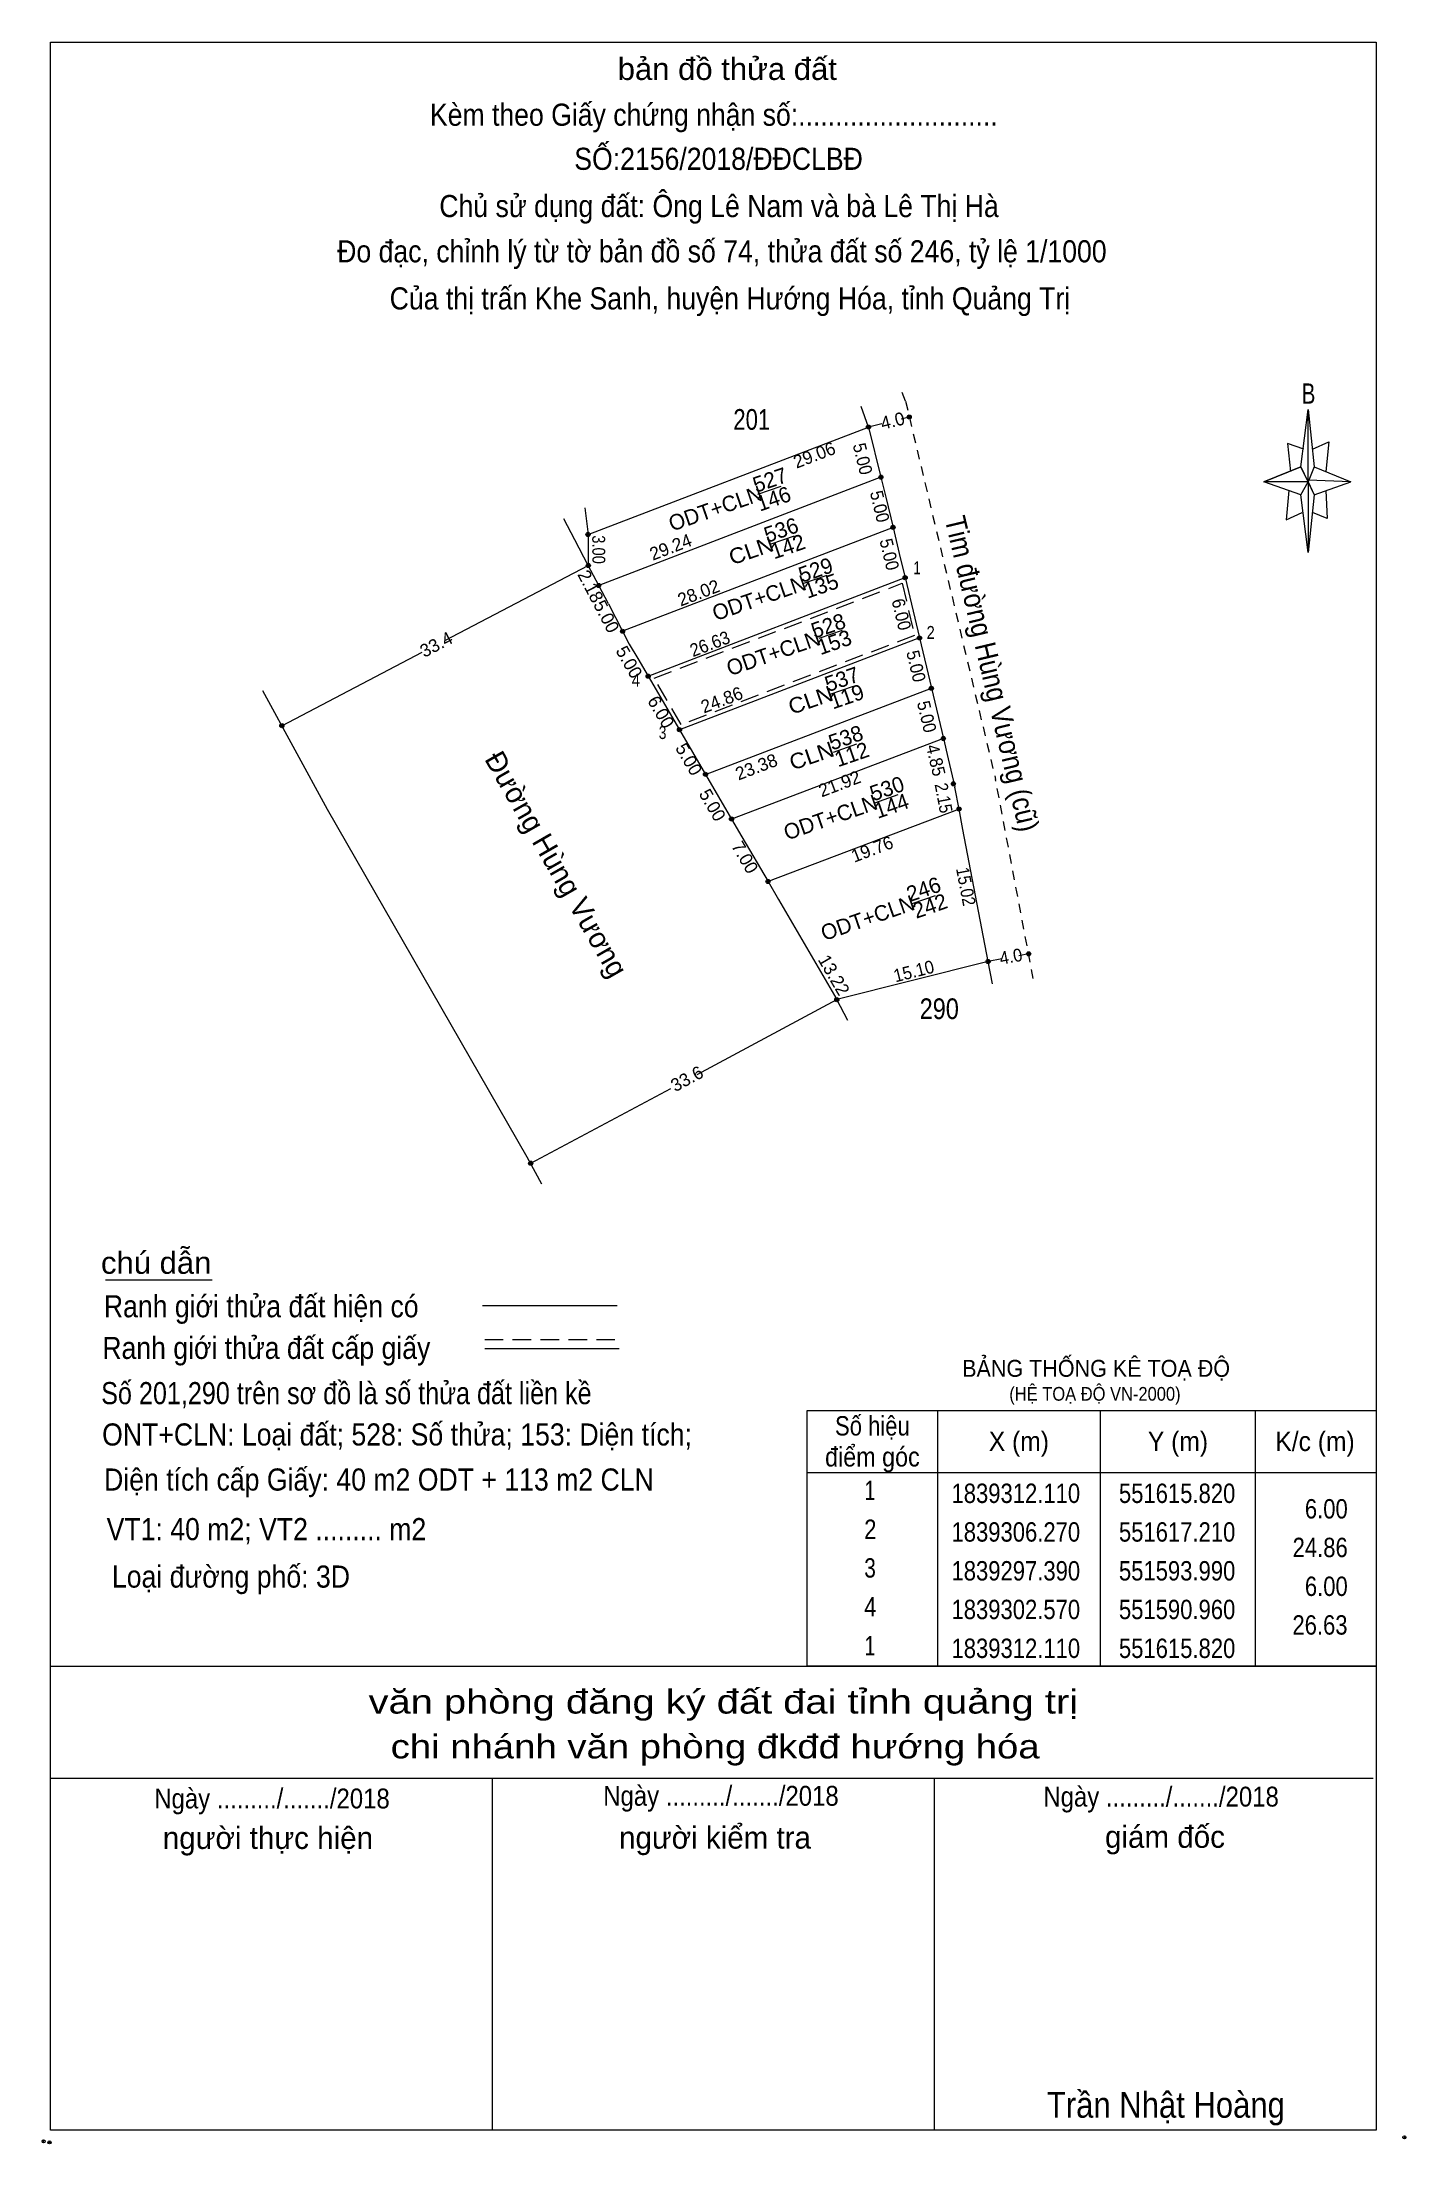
# Model space of a CAD drawing. Header units: metres. Extents: x 549542 to 551628, y 1839142 to 1839355.
# Drawn here: x 550073.2 to 550205.1, y 1839142 to 1839345.4 of the extents above; entities that cross this region are included whole.
import ezdxf
from ezdxf.enums import TextEntityAlignment as Align

# ---------------------------------------------------------------- set-up
doc = ezdxf.new("R2010")
doc.units = ezdxf.units.M
doc.header["$LTSCALE"] = 0.6
doc.header["$PDMODE"] = 32
doc.header["$PDSIZE"] = 0.3
doc.linetypes.add('MEDIUM_DASHED', pattern=[4.5, 3, -1.5])
doc.linetypes.add('SHORT_DASHED', pattern=[2.7, 1.5, -1.2])
for name, color, linetype, lineweight in [('1', 7, 'Continuous', 13), ('10', 7, 'Continuous', 13), ('17', 7, 'Continuous', 13), ('5', 7, 'Continuous', 13), ('55', 7, 'Continuous', 13), ('6', 7, 'Continuous', 13), ('63', 7, 'Continuous', 13)]:
    doc.layers.add(name, color=color, linetype=linetype, lineweight=lineweight)

msp = doc.modelspace()

# ---------------------------------------------------------------- texts
at = {"layer": '1'}
for s, p in [('ODT+CLN', (550138.5648, 1839299.5246)), ('527', (550143.8448, 1839302.2784)), ('146', (550144.1948, 1839300.4553)), ('536', (550144.9248, 1839297.4353)), ('142', (550145.5748, 1839295.8353)), ('529', (550148.2598, 1839293.5636)), ('ODT+CLN', (550142.7898, 1839290.8563)), ('135', (550148.7998, 1839292.0267)), ('ODT+CLN', (550144.1648, 1839285.5246)), ('528', (550149.4848, 1839288.1684)), ('153', (550150.0648, 1839286.5649)), ('537', (550150.8048, 1839282.9884)), ('119', (550151.2698, 1839281.3136)), ('538', (550151.1748, 1839277.3384)), ('112', (550151.7548, 1839275.7153)), ('530', (550155.1598, 1839272.407)), ('ODT+CLN', (550149.6948, 1839269.6246)), ('144', (550155.5998, 1839270.727)), ('246', (550158.7048, 1839262.6653)), ('ODT+CLN', (550153.2898, 1839259.8963)), ('242', (550159.3248, 1839261.0553))]:
    msp.add_text(s, height=1.5, rotation=19.087, dxfattribs=at).set_placement(p, align=Align.CENTER)
at = {"layer": '1', "width": 1.1}
for p in [(550142.0198, 1839295.4393), (550147.7698, 1839280.9693), (550147.8698, 1839275.5793)]:
    msp.add_text('CLN', height=1.5, rotation=19.087, dxfattribs=at).set_placement(p, align=Align.CENTER)
at = {"layer": '1'}
for s, height, width, p in [('BẢNG THỐNG KÊ TOẠ ĐỘ ', 1.639, 0.95, (550162.19, 1839216.19)), ('(HỆ TOẠ ĐỘ VN-2000)', 1.325, 0.9, (550166.75, 1839213.88))]:
    msp.add_text(s, height=height, dxfattribs=dict(at, width=width)).set_placement(p)
at = {"layer": '10'}
for s, width, p in [('201', 0.8, (550141.835, 1839307.84)), ('290', 0.85, (550159.975, 1839250.81))]:
    msp.add_text(s, height=2, dxfattribs=dict(at, width=width)).set_placement(p, align=Align.CENTER)
for s, height, rotation, p in [('4.0', 1.25, 13.831, (550155.6106, 1839308.1059)), ('33.4', 1.25, 27.607, (550111.6004, 1839286.5103)), ('Đường Hùng Vương', 2, 299.895, (550122.0648, 1839265.2984)), ('33.6', 1.25, 28.13, (550135.8603, 1839244.4881))]:
    msp.add_text(s, height=height, rotation=rotation, dxfattribs=at).set_placement(p, align=Align.CENTER)
for s, height, rotation, width, p in [('Tim đường Hùng Vương (cũ)', 2, 283.383, 0.9, (550164.1026, 1839284.0015)), ('4.0', 1.25, 10.69, 0.95, (550167.0191, 1839256.2575))]:
    msp.add_text(s, height=height, rotation=rotation, dxfattribs=dict(at, width=width)).set_placement(p, align=Align.CENTER)
at = {"layer": '5'}
for s, height, width, p in [('bản đồ thửa đất', 2.138, 1.05, (550139.47, 1839341.69)), ('Kèm theo Giấy chứng nhận số:...........................', 2.138, 0.9, (550138.165, 1839337.26)), ('SỐ:2156/2018/ĐĐCLBĐ', 2.14, 0.9, (550138.625, 1839332.99)), ('Chủ sử dụng đất: Ông Lê Nam và bà Lê Thị Hà', 2.14, 0.9, (550138.67, 1839328.42)), ('Đo đạc, chỉnh lý từ tờ bản đồ số 74, thửa đất số 246, tỷ lệ 1/1000 ', 2.14, 0.9, (550139.305, 1839324.04)), ('Của thị trấn Khe Sanh, huyện Hướng Hóa, tỉnh Quảng Trị', 2.14, 0.9, (550139.725, 1839319.48)), ('B', 1.963, 0.75, (550195.7, 1839310.36)), ('văn phòng đăng ký đất đai tỉnh quảng trị', 2.308, 1.25, (550139.085, 1839183.6)), ('chi nhánh văn phòng đkđđ hướng hóa', 2.308, 1.2, (550138.295, 1839179.26)), ('Ngày ........./......./2018', 1.924, 0.9, (550095.425, 1839174.42)), ('Ngày ........./......./2018', 1.924, 0.9, (550138.855, 1839174.68)), ('Ngày ........./......./2018', 1.924, 0.9, (550181.435, 1839174.6)), ('Trần Nhật Hoàng', 2.494, 0.9, (550181.895, 1839144.49))]:
    msp.add_text(s, height=height, dxfattribs=dict(at, width=width)).set_placement(p, align=Align.CENTER)
for s, height, p in [('người thực hiện', 2.14, (550095.03, 1839170.5)), ('người kiểm tra', 2.138, (550138.28, 1839170.53)), ('giám đốc', 2.138, (550181.81, 1839170.61))]:
    msp.add_text(s, height=height, dxfattribs=at).set_placement(p, align=Align.CENTER)
at = {"layer": '6'}
for s, height, width, p in [('chú dẫn', 2.138, 1.05, (550078.88, 1839226.16)), ('Ranh giới thửa đất hiện có ', 2.138, 0.9, (550079.16, 1839221.95)), ('Ranh giới thửa đất cấp giấy', 2.138, 0.9, (550079.01, 1839217.92)), ('Số 201,290 trên sơ đồ là số thửa đất liền kề', 2.14, 0.85, (550078.9, 1839213.54)), ('ONT+CLN: Loại đất; 528: Số thửa; 153: Diện tích;', 2.14, 0.9, (550078.99, 1839209.54)), ('Diện tích cấp Giấy: 40 m2 ODT + 113 m2 CLN', 2.14, 0.9, (550079.18, 1839205.18)), ('VT1: 40 m2; VT2 ......... m2', 2.14, 0.9, (550079.43, 1839200.38)), ('Loại đường phố: 3D', 2.14, 0.9, (550079.94, 1839195.79))]:
    msp.add_text(s, height=height, dxfattribs=dict(at, width=width)).set_placement(p)
at = {"layer": '63'}
for s, height, rotation, p in [('29.06', 1.25, 20.974, (550148.1163, 1839304.8146)), ('29.24', 1.25, 21.001, (550134.211, 1839295.9074)), ('2.18', 1.249, 297.624, (550125.6904, 1839292.3996)), ('28.02', 1.25, 21.015, (550136.9159, 1839291.476)), ('5.00', 1.25, 297.54, (550127.221, 1839289.484)), ('5.00', 1.25, 299.589, (550129.4296, 1839285.0486)), ('24.86', 1.249, 20.928, (550139.1619, 1839281.1211)), ('6.00', 1.25, 300.325, (550132.5146, 1839280.2106)), ('5.00', 1.25, 300.256, (550135.2126, 1839275.6398)), ('23.38', 1.25, 20.869, (550142.5024, 1839274.6314)), ('21.92', 1.25, 20.816, (550150.5529, 1839272.9973)), ('5.00', 1.249, 300.256, (550137.4926, 1839271.2097)), ('7.00', 1.25, 300.262, (550140.6327, 1839266.15)), ('19.76', 1.249, 20.773, (550153.7034, 1839266.6758)), ('13.22', 1.25, 300.191, (550149.2442, 1839254.7593))]:
    msp.add_text(s, height=height, rotation=rotation, dxfattribs=at).set_placement(p, align=Align.CENTER)
for s, rotation, width, p in [('5.00', 283.897, 0.95, (550151.9648, 1839304.8751)), ('5.00', 283.536, 0.95, (550153.6132, 1839300.2713)), ('3.00', 270.382, 0.85, (550126.4094, 1839296.2392)), ('5.00', 283.536, 0.95, (550154.5432, 1839295.6313)), ('6.00', 283.388, 0.95, (550155.7095, 1839289.8297)), ('26.63', 20.994, 0.95, (550138.0061, 1839286.5438)), ('5.00', 283.286, 0.95, (550157.1269, 1839284.8186)), ('5.00', 283.424, 0.95, (550158.1604, 1839279.9301)), ('4.85', 283.349, 0.95, (550159.0325, 1839275.7143)), ('2.15', 280.734, 0.9, (550159.7884, 1839272.0914)), ('15.02', 280.786, 0.9, (550161.9416, 1839263.522)), ('15.10', 14.147, 0.95, (550157.6622, 1839254.842))]:
    msp.add_text(s, height=1.25, rotation=rotation, dxfattribs=dict(at, width=width)).set_placement(p, align=Align.CENTER)
for s, height, width, p in [(' 1', 1.25, 0.75, (550158.18, 1839293.86)), (' 2', 1.25, 0.85, (550159.54, 1839287.6)), (' 4', 1.25, 0.85, (550131.02, 1839282.99)), (' 3', 1.25, 0.8, (550133.58, 1839277.91)), ('6.00', 1.875, 0.85, (550199.49, 1839202.48)), ('24.86', 1.875, 0.85, (550199.49, 1839198.74)), ('6.00', 1.875, 0.85, (550199.49, 1839194.98)), ('26.63', 1.875, 0.85, (550199.47, 1839191.24))]:
    msp.add_text(s, height=height, dxfattribs=dict(at, width=width)).set_placement(p, align=Align.RIGHT)
for s, width, p in [('Số hiệu', 0.85, (550153.505, 1839210.51)), ('X (m)', 0.95, (550167.675, 1839209.01)), ('Y (m)', 0.95, (550183.065, 1839209.01)), ('K/c (m)', 0.95, (550196.325, 1839209.01)), ('điểm góc', 0.9, (550153.505, 1839207.51)), (' 1', 0.75, (550153.01, 1839204.26)), ('1839312.110', 0.85, (550167.38, 1839203.98)), ('551615.820', 0.85, (550182.985, 1839203.98)), (' 2', 0.85, (550153.01, 1839200.5)), ('1839306.270', 0.85, (550167.38, 1839200.24)), ('551617.210', 0.85, (550182.985, 1839200.24)), (' 3', 0.8, (550153, 1839196.76)), ('1839297.390', 0.85, (550167.38, 1839196.48)), ('551593.990', 0.85, (550182.985, 1839196.48)), (' 4', 0.85, (550153.005, 1839193)), ('1839302.570', 0.85, (550167.38, 1839192.74)), ('551590.960', 0.85, (550182.985, 1839192.74)), (' 1', 0.75, (550153.01, 1839189.24)), ('1839312.110', 0.85, (550167.38, 1839188.98)), ('551615.820', 0.85, (550182.985, 1839188.98))]:
    msp.add_text(s, height=1.875, dxfattribs=dict(at, width=width)).set_placement(p, align=Align.CENTER)

# ---------------------------------------------------------------- hatches: boundary and pattern name
at = {"layer": '1'}
for points in [[(550157.27, 1839309.07, 1), (550156.87, 1839309.07, 1)], [(550096.58, 1839279.2, 1), (550096.18, 1839279.2, 1)], [(550168.82, 1839257.12, 1), (550168.42, 1839257.12, 1)], [(550120.65, 1839236.86, 1), (550120.25, 1839236.86, 1)]]:
    msp.add_hatch(color=256, dxfattribs=at).paths.add_polyline_path(points)
at = {"layer": '63'}
for points in [[(550153.33, 1839308.1, 1), (550152.93, 1839308.1, 1)], [(550154.53, 1839303.25, 1), (550154.13, 1839303.25, 1)], [(550155.7, 1839298.39, 1), (550155.3, 1839298.39, 1)], [(550126.2, 1839297.7, 1), (550125.8, 1839297.7, 1)], [(550126.22, 1839294.7, 1), (550125.82, 1839294.7, 1)], [(550127.23, 1839292.77, 1), (550126.83, 1839292.77, 1)], [(550156.87, 1839293.53, 1), (550156.47, 1839293.53, 1)], [(550129.54, 1839288.34, 1), (550129.14, 1839288.34, 1)], [(550158.26, 1839287.69, 1), (550157.86, 1839287.69, 1)], [(550132.01, 1839283.99, 1), (550131.61, 1839283.99, 1)], [(550159.41, 1839282.82, 1), (550159.01, 1839282.82, 1)], [(550135.04, 1839278.81, 1), (550134.64, 1839278.81, 1)], [(550160.57, 1839277.96, 1), (550160.17, 1839277.96, 1)], [(550137.56, 1839274.49, 1), (550137.16, 1839274.49, 1)], [(550161.5421, 1839273.574, 1), (550161.1421, 1839273.574, 1)], [(550140.08, 1839270.17, 1), (550139.68, 1839270.17, 1)], [(550162.09, 1839271.13, 1), (550161.69, 1839271.13, 1)], [(550143.61, 1839264.12, 1), (550143.21, 1839264.12, 1)], [(550164.9, 1839256.38, 1), (550164.5, 1839256.38, 1)], [(550150.26, 1839252.69, 1), (550149.86, 1839252.69, 1)]]:
    msp.add_hatch(color=256, dxfattribs=at).paths.add_polyline_path(points)

# ---------------------------------------------------------------- linework, layer by layer
at = {"layer": '1'}
for centre in [(550157.07, 1839309.07), (550096.38, 1839279.2), (550168.62, 1839257.12), (550120.45, 1839236.86)]:
    msp.add_circle(centre, 0.2, dxfattribs=at)
at = {"layer": '10', "linetype": 'SHORT_DASHED'}
for p, q in [((550156.71, 1839310.6), (550156.16, 1839312)), ((550156.71, 1839310.6), (550165.42, 1839273.99)), ((550169.07, 1839254.72), (550165.42, 1839273.99))]:
    msp.add_line(p, q, dxfattribs=at)
at = {"layer": '10'}
for p, q in [((550153.13, 1839308.1), (550152.41, 1839310.09)), ((550157.07, 1839309.07), (550156.28, 1839308.88)), ((550126, 1839297.7), (550153.13, 1839308.1)), ((550154.42, 1839308.42), (550153.13, 1839308.1)), ((550125.68, 1839300.28), (550126, 1839297.7)), ((550126, 1839297.7), (550126.02, 1839294.7)), ((550112.14, 1839287.44), (550126.02, 1839294.7)), ((550156.2, 1839295.46), (550156.67, 1839293.53)), ((550156.67, 1839293.53), (550158.06, 1839287.69)), ((550096.38, 1839279.2), (550109.96, 1839286.3)), ((550129.99, 1839287.1), (550130.81, 1839285.7)), ((550158.06, 1839287.69), (550159.21, 1839282.82)), ((550130.81, 1839285.7), (550131.81, 1839283.99)), ((550131.81, 1839283.99), (550134.84, 1839278.81)), ((550134.84, 1839278.81), (550137.36, 1839274.49)), ((550160.83, 1839276), (550161.49, 1839273.24)), ((550164.7, 1839256.38), (550162.27, 1839269.15)), ((550144.42, 1839262.38), (550150.06, 1839252.69)), ((550164.7, 1839256.38), (550150.06, 1839252.69)), ((550166.04, 1839256.63), (550164.7, 1839256.38)), ((550165.11, 1839254.21), (550164.7, 1839256.38)), ((550168.62, 1839257.12), (550167.66, 1839256.94)), ((550136.54, 1839245.46), (550150.06, 1839252.69)), ((550151.14, 1839250.67), (550150.06, 1839252.69)), ((550120.45, 1839236.86), (550134, 1839244.1)), ((550121.52, 1839234.83), (550120.12, 1839237.44))]:
    msp.add_line(p, q, dxfattribs=at)
for points in [[(550153.13, 1839308.1), (550154.33, 1839303.25), (550154.81, 1839301.3)], [(550154.81, 1839301.3), (550155.5, 1839298.39), (550156.2, 1839295.46)], [(550126.02, 1839294.7), (550124.71, 1839297.2), (550123.66, 1839299.22)], [(550127.97, 1839290.98), (550127.03, 1839292.77), (550126.02, 1839294.7)], [(550127.97, 1839290.98), (550129.34, 1839288.34), (550129.99, 1839287.1)], [(550120.12, 1839237.44), (550100.78, 1839271.08), (550094.55, 1839282.58)], [(550159.21, 1839282.82), (550160.37, 1839277.96), (550160.83, 1839276)], [(550137.36, 1839274.49), (550139.88, 1839270.17), (550140.89, 1839268.43)], [(550162.27, 1839269.15), (550161.89, 1839271.13), (550161.49, 1839273.24)], [(550140.89, 1839268.43), (550143.41, 1839264.12), (550144.42, 1839262.38)]]:
    msp.add_lwpolyline(points, dxfattribs=at)
at = {"layer": '17'}
msp.add_line((550079.31, 1839225.57), (550089.63, 1839225.57), dxfattribs=at)
at = {"layer": '5'}
for p, q in [((550194.94, 1839304.24), (550195.66, 1839309.8)), ((550194.94, 1839301.53), (550191.38, 1839302.81)), ((550196.23, 1839304.24), (550199.79, 1839302.81)), ((550196.23, 1839301.53), (550195.66, 1839295.97)), ((550197.37, 1839301.96), (550197.51, 1839299.25)), ((550197.51, 1839299.25), (550196.08, 1839299.82)), ((550074, 1839188.19), (550202.25, 1839188.19)), ((550074, 1839177.36), (550201.96, 1839177.36)), ((550074, 1839177.36), (550201.96, 1839177.36)), ((550074, 1839177.36), (550201.96, 1839177.36)), ((550116.75, 1839143.3), (550116.75, 1839177.36)), ((550159.5, 1839143.3), (550159.5, 1839177.36))]:
    msp.add_line(p, q, dxfattribs=at)
for points in [[(550074, 1839345.36), (550202.25, 1839345.36), (550202.25, 1839143.3), (550074, 1839143.3)], [(550195.66, 1839309.8), (550196.23, 1839304.24), (550195.66, 1839302.81)], [(550195.66, 1839302.81), (550191.38, 1839302.81), (550194.94, 1839304.24), (550196.23, 1839301.53), (550199.79, 1839302.81), (550195.66, 1839302.96)], [(550195.66, 1839302.81), (550195.66, 1839295.97), (550194.94, 1839301.53)]]:
    msp.add_lwpolyline(points, close=True, dxfattribs=at)
for points in [[(550195.23, 1839305.95), (550193.66, 1839306.52), (550193.95, 1839303.81)], [(550196.08, 1839305.95), (550197.65, 1839306.66), (550197.37, 1839303.81)], [(550195.66, 1839302.81), (550194.94, 1839304.24), (550191.38, 1839302.81)], [(550195.66, 1839302.81), (550196.23, 1839301.53), (550199.79, 1839302.81)], [(550193.8, 1839301.96), (550193.52, 1839299.11), (550195.09, 1839299.82)], [(550202.25, 1839143.3), (550074, 1839143.3), (550074, 1839177.36)]]:
    msp.add_lwpolyline(points, dxfattribs=at)
for p in [(550073.33, 1839142.21), (550073.9, 1839142.1)]:
    msp.add_point(p, dxfattribs=at)
at = {"layer": '55'}
for p, q in [((550154.33, 1839303.25), (550127.03, 1839292.77)), ((550155.5, 1839298.39), (550129.34, 1839288.34)), ((550131.81, 1839283.99), (550156.67, 1839293.53)), ((550158.06, 1839287.69), (550134.84, 1839278.81)), ((550137.36, 1839274.49), (550159.21, 1839282.82)), ((550160.37, 1839277.96), (550139.88, 1839270.17)), ((550161.89, 1839271.13), (550143.41, 1839264.12))]:
    msp.add_line(p, q, dxfattribs=at)
at = {"layer": '55', "linetype": 'MEDIUM_DASHED'}
msp.add_lwpolyline([(550156.39, 1839292.99), (550157.59, 1839287.94), (550135.01, 1839279.3), (550132.39, 1839283.79)], close=True, dxfattribs=at)
at = {"layer": '6'}
for p, q in [((550115.79, 1839223.1), (550128.83, 1839223.1)), ((550116, 1839218.92), (550129.02, 1839218.92))]:
    msp.add_line(p, q, dxfattribs=at)
at = {"layer": '6', "linetype": 'MEDIUM_DASHED'}
msp.add_line((550116, 1839219.8), (550129.11, 1839219.8), dxfattribs=at)
at = {"layer": '6'}
msp.add_point((550204.97, 1839142.59), dxfattribs=at)
at = {"layer": '63'}
for p, q in [((550142.42, 1839301.6), (550144.68, 1839302.38)), ((550143.7, 1839296.8), (550145.96, 1839297.58)), ((550146.87, 1839292.98), (550149.13, 1839293.76)), ((550148.36, 1839287.67), (550150.62, 1839288.45)), ((550149.41, 1839282.26), (550151.67, 1839283.04)), ((550149.74, 1839276.65), (550152, 1839277.43)), ((550153.74, 1839271.75), (550156, 1839272.53)), ((550157.36, 1839262), (550159.62, 1839262.78)), ((550159.8, 1839212.94), (550159.8, 1839188.19)), ((550175.55, 1839212.94), (550175.55, 1839188.19)), ((550190.55, 1839212.94), (550190.55, 1839188.19)), ((550147.2, 1839206.94), (550202.25, 1839206.94))]:
    msp.add_line(p, q, dxfattribs=at)
msp.add_lwpolyline([(550147.2, 1839212.94), (550202.25, 1839212.94), (550202.25, 1839188.19), (550147.2, 1839188.19)], close=True, dxfattribs=at)
for centre in [(550153.13, 1839308.1), (550154.33, 1839303.25), (550155.5, 1839298.39), (550126, 1839297.7), (550126.02, 1839294.7), (550127.03, 1839292.77), (550156.67, 1839293.53), (550129.34, 1839288.34), (550158.06, 1839287.69), (550131.81, 1839283.99), (550159.21, 1839282.82), (550134.84, 1839278.81), (550160.37, 1839277.96), (550137.36, 1839274.49), (550161.3421, 1839273.574), (550139.88, 1839270.17), (550161.89, 1839271.13), (550143.41, 1839264.12), (550164.7, 1839256.38), (550150.06, 1839252.69)]:
    msp.add_circle(centre, 0.2, dxfattribs=at)

msp.set_redraw_order([(e.dxf.handle, doc.entitydb.next_handle()) for e in msp.query("TEXT MTEXT ATTDEF DIMENSION ARC_DIMENSION")])  # texts and dimensions are drawn at this point

doc.saveas('drawing.dxf')
